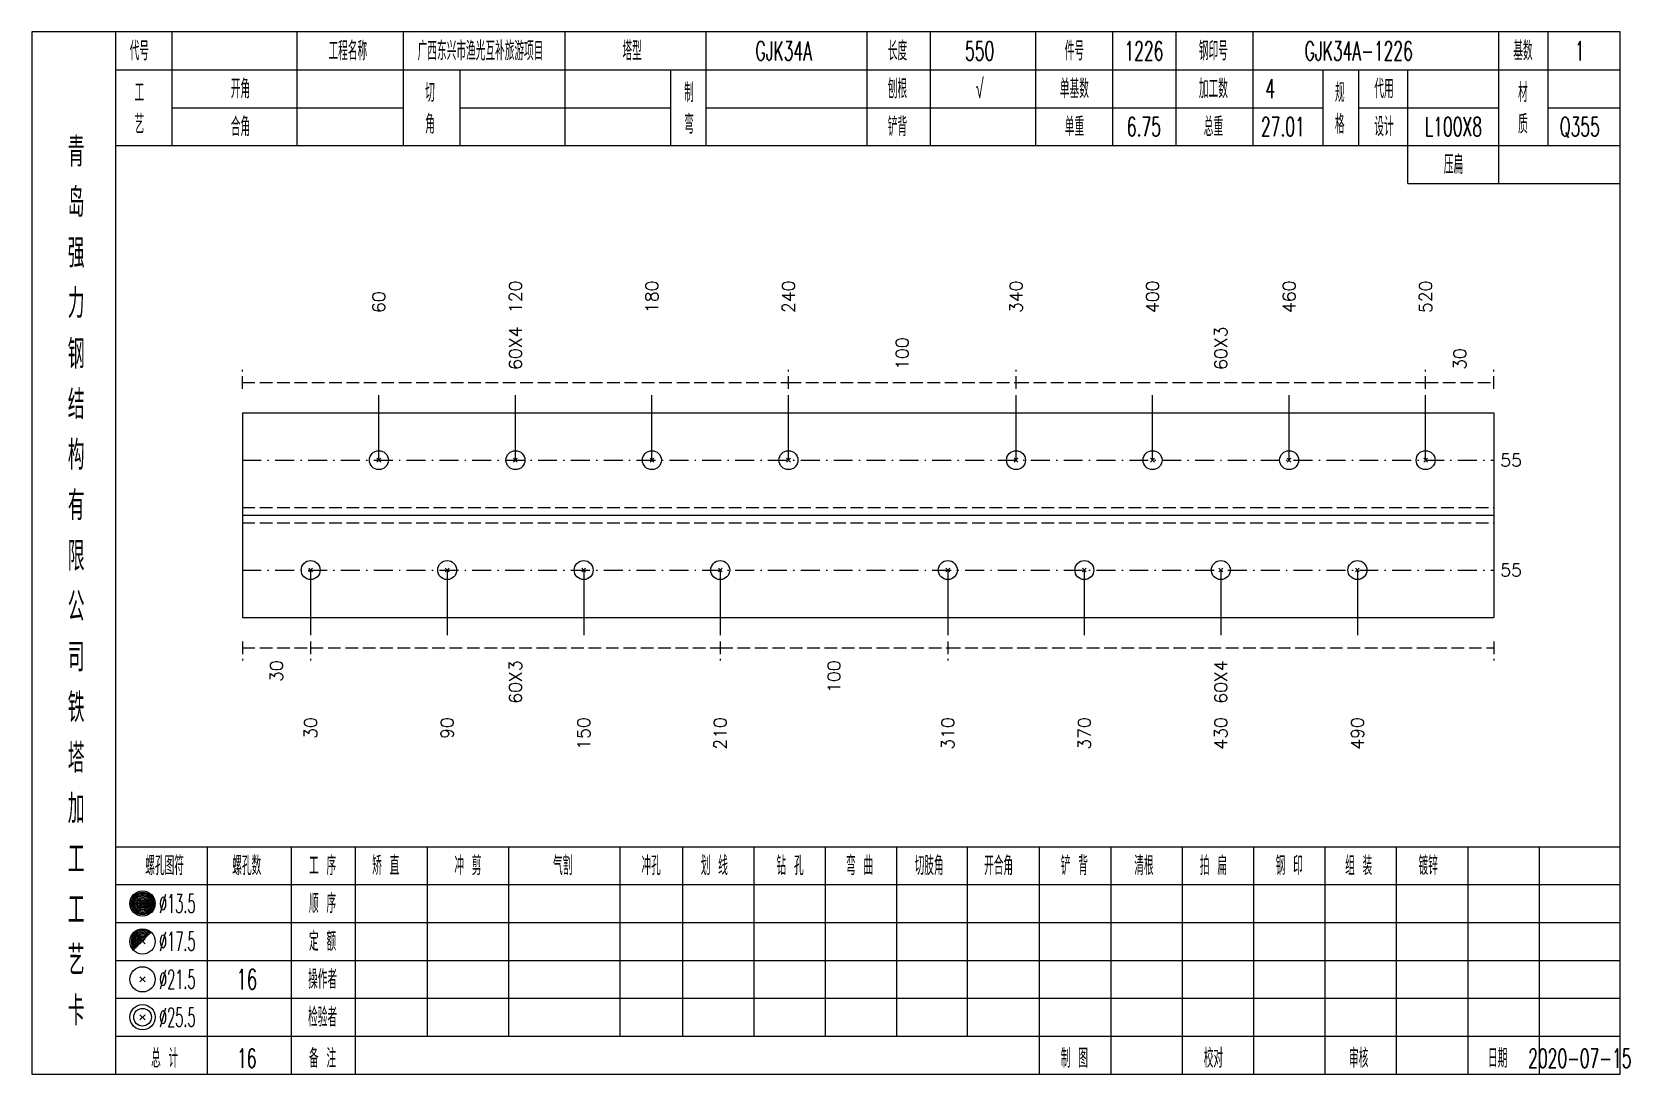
# Model space of a CAD drawing. Extents: x 0 to 2606, y -377 to 6479.
# Drawn here: x 1829.8 to 2082.7, y 1050 to 1215 of the extents above; entities that cross this region are included whole.
import ezdxf
from ezdxf.enums import TextEntityAlignment as Align

# ---------------------------------------------------------------- set-up
doc = ezdxf.new("R2010")
doc.units = 0
doc.header["$MEASUREMENT"] = 0
doc.linetypes.add('一点画线', pattern=[5.2, 3, -1, 0.2, -1])
doc.linetypes.add('虚线', pattern=[2.75, 2, -0.75])
doc.layers.get('0').update_dxf_attribs({"linetype": 'CONTINUOUS', "lineweight": 25})
doc.layers.add('1', color=7, linetype='CONTINUOUS', lineweight=25)
doc.layers.add('4', color=7, linetype='CONTINUOUS', lineweight=25)
doc.styles.get("Standard").update_dxf_attribs({"font": 'simplex.shx', "width": 0.7, "height": 3, "bigfont": 'gbhzfs.shx'})

msp = doc.modelspace()

# ---------------------------------------------------------------- texts
at = {"color": 7, "linetype": 'Continuous', "lineweight": 13}
for s, p in [('60', (1884.71, 1170.5)), ('120', (1906.32, 1170.5)), ('180', (1927.93, 1170.5)), ('240', (1949.54, 1170.5)), ('340', (1985.56, 1170.5)), ('400', (2007.17, 1170.5)), ('460', (2028.78, 1170.5)), ('520', (2050.39, 1170.5))]:
    msp.add_text(s, height=2, rotation=90, dxfattribs=at).set_placement(p, align=Align.MIDDLE_LEFT)
at = {"color": 8, "linetype": 'Continuous', "lineweight": 9}
for s, p in [('60X4', (1906.32, 1161.5)), ('100', (1967.55, 1161.5)), ('60X3', (2017.98, 1161.5)), ('30', (2055.8, 1161.5))]:
    msp.add_text(s, height=2, rotation=90, dxfattribs=at).set_placement(p, align=Align.MIDDLE_LEFT)
at = {"color": 7, "linetype": 'Continuous', "lineweight": 13}
for p in [(2062.2, 1147.2), (2062.2, 1129.8)]:
    msp.add_text('55', height=2, dxfattribs=at).set_placement(p, align=Align.MIDDLE_LEFT)
at = {"color": 8, "linetype": 'Continuous', "lineweight": 9}
for s, p in [('30', (1868.5, 1115.5)), ('60X3', (1906.32, 1115.5)), ('100', (1956.75, 1115.5)), ('60X4', (2017.98, 1115.5))]:
    msp.add_text(s, height=2, rotation=90, dxfattribs=at).set_placement(p, align=Align.MIDDLE_RIGHT)
at = {"layer": '1', "color": 7, "linetype": 'Continuous', "lineweight": 13}
for s, p in [('30', (1873.91, 1106.5)), ('90', (1895.52, 1106.5)), ('150', (1917.13, 1106.5)), ('210', (1938.74, 1106.5)), ('310', (1974.76, 1106.5)), ('370', (1996.37, 1106.5)), ('430', (2017.98, 1106.5)), ('490', (2039.59, 1106.5))]:
    msp.add_text(s, height=2, rotation=90, dxfattribs=at).set_placement(p, align=Align.MIDDLE_RIGHT)
at = {"layer": '4', "color": 1, "linetype": 'Continuous', "lineweight": 13}
for s, height, width, p in [('代号', 3, 0.6, (1846.8, 1212)), ('工程名称', 3, 0.6, (1879.8, 1212)), ('广西东兴市渔光互补旅游项目', 3, 0.6, (1900.8, 1212)), ('塔型', 3, 0.6, (1924.8, 1212)), ('GJK34A', 3, 0.6, (1948.8, 1212)), ('长度', 3, 0.6, (1966.8, 1212)), ('550', 3, 0.6, (1979.8, 1212)), ('件号', 3, 0.6, (1994.8, 1212)), ('1226', 3, 0.6, (2005.8, 1212)), ('钢印号', 3, 0.6, (2016.8, 1212)), ('GJK34A-1226', 3, 0.6, (2039.8, 1212)), ('基数', 3, 0.6, (2065.8, 1212)), ('1', 3, 0.6, (2074.8, 1212)), ('工', 3, 0.6, (1846.8, 1205.4)), ('开角', 3, 0.6, (1862.8, 1206)), ('切', 3, 0.6, (1892.8, 1205.4)), ('制', 3, 0.6, (1933.8, 1205.4)), ('刨根', 3, 0.6, (1966.8, 1206)), ('√', 3, 0.6, (1979.8, 1206)), ('单基数', 3, 0.6, (1994.8, 1206)), ('加工数', 3, 0.6, (2016.8, 1206)), ('4', 3, 0.6, (2025.8, 1206)), ('规', 3, 0.6, (2036.8, 1205.4)), ('代用', 3, 0.6, (2043.8, 1206)), ('材', 3, 0.6, (2065.8, 1205.4)), ('艺', 3, 0.6, (1846.8, 1200.4)), ('合角', 3, 0.6, (1862.8, 1200)), ('角', 3, 0.6, (1892.8, 1200.4)), ('弯', 3, 0.6, (1933.8, 1200.4)), ('铲背', 3, 0.6, (1966.8, 1200)), ('单重', 3, 0.6, (1994.8, 1200)), ('6.75', 3, 0.6, (2005.8, 1200)), ('总重', 3, 0.6, (2016.8, 1200)), ('27.01', 3, 0.6, (2027.8, 1200)), ('格', 3, 0.6, (2036.8, 1200.4)), ('设计', 3, 0.6, (2043.8, 1200)), ('L100X8', 3, 0.6, (2054.8, 1200)), ('质', 3, 0.6, (2065.8, 1200.4)), ('Q355', 3, 0.6, (2074.8, 1200)), ('青', 4.6, 0.8, (1836.8, 1196)), ('压扁', 3, 0.6, (2054.8, 1194)), ('岛', 4.6, 0.8, (1836.8, 1188)), ('强', 4.6, 0.8, (1836.8, 1180)), ('力', 4.6, 0.8, (1836.8, 1172)), ('钢', 4.6, 0.8, (1836.8, 1164)), ('结', 4.6, 0.8, (1836.8, 1156)), ('构', 4.6, 0.8, (1836.8, 1148)), ('有', 4.6, 0.8, (1836.8, 1140)), ('限', 4.6, 0.8, (1836.8, 1132)), ('公', 4.6, 0.8, (1836.8, 1124)), ('司', 4.6, 0.8, (1836.8, 1116)), ('铁', 4.6, 0.8, (1836.8, 1108)), ('塔', 4.6, 0.8, (1836.8, 1100)), ('加', 4.6, 0.8, (1836.8, 1092)), ('工', 4.6, 0.8, (1836.8, 1084)), ('螺孔图符', 3, 0.6, (1850.8, 1083)), ('螺孔数', 3, 0.6, (1863.8, 1083)), ('工 序', 3, 0.6, (1875.8, 1083)), ('矫 直', 3, 0.6, (1885.8, 1083)), ('冲 剪', 3, 0.6, (1898.8, 1083)), ('气割', 3, 0.6, (1913.8, 1083)), ('冲孔', 3, 0.6, (1927.8, 1083)), ('划 线', 3, 0.6, (1937.8, 1083)), ('钻 孔', 3, 0.6, (1949.8, 1083)), ('弯 曲', 3, 0.6, (1960.8, 1083)), ('切肢角', 3, 0.6, (1971.8, 1083)), ('开合角', 3, 0.6, (1982.8, 1083)), ('铲 背', 3, 0.6, (1994.8, 1083)), ('清根', 3, 0.6, (2005.8, 1083)), ('拍 扁', 3, 0.6, (2016.8, 1083)), ('钢 印', 3, 0.6, (2028.8, 1083)), ('组 装', 3, 0.6, (2039.8, 1083)), ('镀锌', 3, 0.6, (2050.8, 1083)), ('工', 4.6, 0.8, (1836.8, 1076)), ('%%C13.5', 3, 0.5, (1852.8, 1077)), ('顺 序', 3, 0.6, (1875.8, 1077)), ('%%C17.5', 3, 0.5, (1852.8, 1071)), ('定 额', 3, 0.6, (1875.8, 1071)), ('艺', 4.6, 0.8, (1836.8, 1068)), ('%%C21.5', 3, 0.5, (1852.8, 1065)), ('16', 3.2, 0.6, (1863.8, 1065)), ('操作者', 3, 0.6, (1875.8, 1065)), ('卡', 4.6, 0.8, (1836.8, 1060)), ('%%C25.5', 3, 0.5, (1852.8, 1059)), ('检验者', 3, 0.6, (1875.8, 1059)), ('总 计', 3, 0.6, (1850.8, 1052.5)), ('16', 3, 0.6, (1863.8, 1052.5)), ('备 注', 3, 0.6, (1875.8, 1052.5)), ('制 图', 3, 0.6, (1994.8, 1052.5)), ('校对', 3, 0.6, (2016.8, 1052.5)), ('审核', 3, 0.6, (2039.8, 1052.5)), ('日期', 3, 0.6, (2061.8, 1052.5)), ('2020-07-15', 3, 0.6, (2074.8, 1052.5))]:
    msp.add_text(s, height=height, dxfattribs=dict(at, width=width)).set_placement(p, align=Align.MIDDLE_CENTER)

# ---------------------------------------------------------------- linework, layer by layer
at = {"color": 8, "linetype": '虚线', "lineweight": 9}
for p, q in [((1863.1, 1158.5), (1863.1, 1161.5)), ((1949.54, 1158.5), (1949.54, 1161.5)), ((1949.54, 1158.5), (1949.54, 1161.5)), ((1985.56, 1158.5), (1985.56, 1161.5)), ((1985.56, 1158.5), (1985.56, 1161.5)), ((2050.39, 1158.5), (2050.39, 1161.5)), ((2050.39, 1158.5), (2050.39, 1161.5)), ((2061.2, 1158.5), (2061.2, 1161.5)), ((1863.1, 1159.5), (1949.54, 1159.5)), ((1949.54, 1159.5), (1985.56, 1159.5)), ((1985.56, 1159.5), (2050.39, 1159.5)), ((2050.39, 1159.5), (2061.2, 1159.5)), ((1863.1, 1118.5), (1863.1, 1115.5)), ((1873.91, 1118.5), (1873.91, 1115.5)), ((1873.91, 1118.5), (1873.91, 1115.5)), ((1938.74, 1118.5), (1938.74, 1115.5)), ((1938.74, 1118.5), (1938.74, 1115.5)), ((1974.76, 1118.5), (1974.76, 1115.5)), ((1974.76, 1118.5), (1974.76, 1115.5)), ((2061.2, 1118.5), (2061.2, 1115.5)), ((1863.1, 1117.5), (1873.91, 1117.5)), ((1873.91, 1117.5), (1938.74, 1117.5)), ((1938.74, 1117.5), (1974.76, 1117.5)), ((1974.76, 1117.5), (2061.2, 1117.5))]:
    msp.add_line(p, q, dxfattribs=at)
at = {"color": 7, "linetype": 'Continuous', "lineweight": 13}
for p, q in [((1884.71, 1147.2), (1884.71, 1157.5)), ((1906.32, 1147.2), (1906.32, 1157.5)), ((1927.93, 1147.2), (1927.93, 1157.5)), ((1949.54, 1147.2), (1949.54, 1157.5)), ((1985.56, 1147.2), (1985.56, 1157.5)), ((2007.17, 1147.2), (2007.17, 1157.5)), ((2028.78, 1147.2), (2028.78, 1157.5)), ((2050.39, 1147.2), (2050.39, 1157.5)), ((1884.41, 1146.9), (1885.01, 1147.5)), ((1885.01, 1146.9), (1884.41, 1147.5)), ((1906.02, 1146.9), (1906.62, 1147.5)), ((1906.62, 1146.9), (1906.02, 1147.5)), ((1927.63, 1146.9), (1928.23, 1147.5)), ((1928.23, 1146.9), (1927.63, 1147.5)), ((1949.24, 1146.9), (1949.84, 1147.5)), ((1949.84, 1146.9), (1949.24, 1147.5)), ((1985.26, 1146.9), (1985.86, 1147.5)), ((1985.86, 1146.9), (1985.26, 1147.5)), ((2006.87, 1146.9), (2007.47, 1147.5)), ((2007.47, 1146.9), (2006.87, 1147.5)), ((2028.48, 1146.9), (2029.08, 1147.5)), ((2029.08, 1146.9), (2028.48, 1147.5)), ((2050.09, 1146.9), (2050.69, 1147.5)), ((2050.69, 1146.9), (2050.09, 1147.5)), ((1873.91, 1129.8), (1873.91, 1119.5)), ((1895.52, 1129.8), (1895.52, 1119.5)), ((1917.13, 1129.8), (1917.13, 1119.5)), ((1938.74, 1129.8), (1938.74, 1119.5)), ((1974.76, 1129.8), (1974.76, 1119.5)), ((1996.37, 1129.8), (1996.37, 1119.5)), ((2017.98, 1129.8), (2017.98, 1119.5)), ((2039.59, 1129.8), (2039.59, 1119.5))]:
    msp.add_line(p, q, dxfattribs=at)
at = {"color": 7, "linetype": 'Continuous', "lineweight": 18}
for p, q in [((1863.1, 1154.7), (1863.1, 1122.3)), ((1863.1, 1154.7), (2061.2, 1154.7)), ((2061.2, 1154.7), (2061.2, 1122.3)), ((1863.1, 1138.5), (2061.2, 1138.5))]:
    msp.add_line(p, q, dxfattribs=at)
at = {"color": 3, "linetype": '一点画线', "lineweight": 13}
for p, q in [((1863.1, 1147.2), (2061.2, 1147.2)), ((1863.1, 1129.8), (2061.2, 1129.8))]:
    msp.add_line(p, q, dxfattribs=at)
at = {"color": 1, "linetype": '虚线', "lineweight": 18}
for p, q in [((1863.1, 1139.7), (2061.2, 1139.7)), ((1863.1, 1137.3), (2061.2, 1137.3))]:
    msp.add_line(p, q, dxfattribs=at)
at = {"color": 7, "linetype": 'Continuous', "lineweight": 13}
for centre in [(1884.71, 1147.2), (1906.32, 1147.2), (1927.93, 1147.2), (1949.54, 1147.2), (1985.56, 1147.2), (2007.17, 1147.2), (2028.78, 1147.2), (2050.39, 1147.2)]:
    msp.add_circle(centre, 1.5, dxfattribs=at)
at = {"layer": '1', "color": 7, "linetype": 'Continuous', "lineweight": 13}
for p, q in [((1873.61, 1129.5), (1874.21, 1130.1)), ((1874.21, 1129.5), (1873.61, 1130.1)), ((1895.22, 1129.5), (1895.82, 1130.1)), ((1895.82, 1129.5), (1895.22, 1130.1)), ((1916.83, 1129.5), (1917.43, 1130.1)), ((1917.43, 1129.5), (1916.83, 1130.1)), ((1938.44, 1129.5), (1939.04, 1130.1)), ((1939.04, 1129.5), (1938.44, 1130.1)), ((1974.46, 1129.5), (1975.06, 1130.1)), ((1975.06, 1129.5), (1974.46, 1130.1)), ((1996.07, 1129.5), (1996.67, 1130.1)), ((1996.67, 1129.5), (1996.07, 1130.1)), ((2017.68, 1129.5), (2018.28, 1130.1)), ((2018.28, 1129.5), (2017.68, 1130.1)), ((2039.29, 1129.5), (2039.89, 1130.1)), ((2039.89, 1129.5), (2039.29, 1130.1))]:
    msp.add_line(p, q, dxfattribs=at)
at = {"layer": '1', "color": 7, "linetype": 'Continuous', "lineweight": 18}
msp.add_line((1863.1, 1122.3), (2061.2, 1122.3), dxfattribs=at)
at = {"layer": '1', "color": 7, "linetype": 'Continuous', "lineweight": 13}
for centre in [(1873.91, 1129.8), (1895.52, 1129.8), (1917.13, 1129.8), (1938.74, 1129.8), (1974.76, 1129.8), (1996.37, 1129.8), (2017.98, 1129.8), (2039.59, 1129.8)]:
    msp.add_circle(centre, 1.5, dxfattribs=at)
at = {"layer": '4', "color": 1, "linetype": 'Continuous', "lineweight": 18}
for p, q in [((1843.1, 1050), (1843.1, 1215)), ((1852, 1197), (1852, 1215)), ((1871.8, 1197), (1871.8, 1215)), ((1888.6, 1197), (1888.6, 1215)), ((1914.2, 1197), (1914.2, 1215)), ((1936.5, 1197), (1936.5, 1215)), ((1962, 1197), (1962, 1215)), ((1972, 1197), (1972, 1215)), ((1988.7, 1197), (1988.7, 1215)), ((2000.9, 1197), (2000.9, 1215)), ((2010.9, 1197), (2010.9, 1215)), ((2023.1, 1197), (2023.1, 1215)), ((2062, 1191), (2062, 1215)), ((2069.8, 1197), (2069.8, 1215)), ((1843.1, 1209), (2081.2, 1209)), ((1897.6, 1197), (1897.6, 1209)), ((1930.9, 1197), (1930.9, 1209)), ((2034.2, 1197), (2034.2, 1209)), ((2039.8, 1197), (2039.8, 1209)), ((2047.6, 1191), (2047.6, 1209)), ((1852, 1203), (1888.6, 1203)), ((1897.6, 1203), (1930.9, 1203)), ((1936.5, 1203), (2034.2, 1203)), ((2039.8, 1203), (2062, 1203)), ((2069.8, 1203), (2081.2, 1203)), ((1843.1, 1197), (2081.2, 1197)), ((2047.6, 1191), (2081.2, 1191)), ((1843.1, 1086), (2081.2, 1086)), ((1857.6, 1050), (1857.6, 1086)), ((1870.9, 1050), (1870.9, 1086)), ((1881, 1050), (1881, 1086)), ((1892.4, 1056), (1892.4, 1086)), ((1905.3, 1056), (1905.3, 1086)), ((1922.9, 1056), (1922.9, 1086)), ((1932.8, 1056), (1932.8, 1086)), ((1944.1, 1056), (1944.1, 1086)), ((1955.4, 1056), (1955.4, 1086)), ((1966.7, 1056), (1966.7, 1086)), ((1977.9, 1056), (1977.9, 1086)), ((1989.3, 1056), (1989.3, 1086)), ((2000.6, 1056), (2000.6, 1086)), ((2011.9, 1056), (2011.9, 1086)), ((2023.2, 1056), (2023.2, 1086)), ((2034.5, 1056), (2034.5, 1086)), ((2045.8, 1056), (2045.8, 1086)), ((2057.1, 1056), (2057.1, 1086)), ((2068.4, 1056), (2068.4, 1086)), ((1843.1, 1080), (2081.2, 1080)), ((1843.1, 1074), (2081.2, 1074)), ((1843.1, 1068), (2081.2, 1068)), ((1843.1, 1062), (2081.2, 1062)), ((1843.1, 1056), (2081.2, 1056)), ((1989.3, 1050), (1989.3, 1056)), ((2000.6, 1050), (2000.6, 1056)), ((2011.9, 1050), (2011.9, 1056)), ((2023.2, 1050), (2023.2, 1056)), ((2034.5, 1050), (2034.5, 1056)), ((2045.8, 1050), (2045.8, 1056)), ((2057.1, 1050), (2057.1, 1056)), ((2068.4, 1050), (2068.4, 1056))]:
    msp.add_line(p, q, dxfattribs=at)
at = {"layer": '4', "color": 7, "linetype": 'Continuous', "lineweight": 13}
for p, q in [((1847.1, 1076.8), (1847.5, 1077.2)), ((1847.5, 1076.8), (1847.1, 1077.2)), ((1846.9, 1064.6), (1847.7, 1065.4)), ((1847.7, 1064.6), (1846.9, 1065.4)), ((1846.9, 1058.6), (1847.7, 1059.4)), ((1847.7, 1058.6), (1846.9, 1059.4))]:
    msp.add_line(p, q, dxfattribs=at)
at = {"layer": '4', "color": 7, "linetype": 'Continuous', "lineweight": 0}
for p, q in [((1846.9, 1070.6), (1847.7, 1071.4)), ((1846.9, 1071.4), (1847.7, 1070.6))]:
    msp.add_line(p, q, dxfattribs=at)
at = {"layer": '4', "color": 1, "linetype": 'Continuous', "lineweight": 18}
msp.add_lwpolyline([(1829.8, 1215), (1829.8, 1050), (2081.2, 1050), (2081.2, 1215)], close=True, dxfattribs=at)
at = {"layer": '4', "color": 7, "linetype": 'Continuous', "lineweight": 13}
for centre, radius in [((1847.3, 1077), 2), ((1847.3, 1077), 1.8), ((1847.3, 1077), 1.6), ((1847.3, 1077), 1.4), ((1847.3, 1077), 1.2), ((1847.3, 1077), 1), ((1847.3, 1077), 0.8), ((1847.3, 1077), 0.6), ((1847.3, 1077), 0.4), ((1847.3, 1077), 0.2), ((1847.3, 1071), 2), ((1847.3, 1065), 2), ((1847.3, 1059), 2), ((1847.3, 1059), 1.4)]:
    msp.add_circle(centre, radius, dxfattribs=at)
for radius in [1.8, 1.6, 1.4, 1.2, 1, 0.8, 0.6, 0.4, 0.2]:
    msp.add_arc((1847.3, 1071), radius, 45, 225, dxfattribs=at)

msp.set_redraw_order([(e.dxf.handle, doc.entitydb.next_handle()) for e in msp.query("TEXT MTEXT ATTDEF DIMENSION ARC_DIMENSION")])  # texts and dimensions are drawn at this point

doc.saveas('drawing.dxf')
